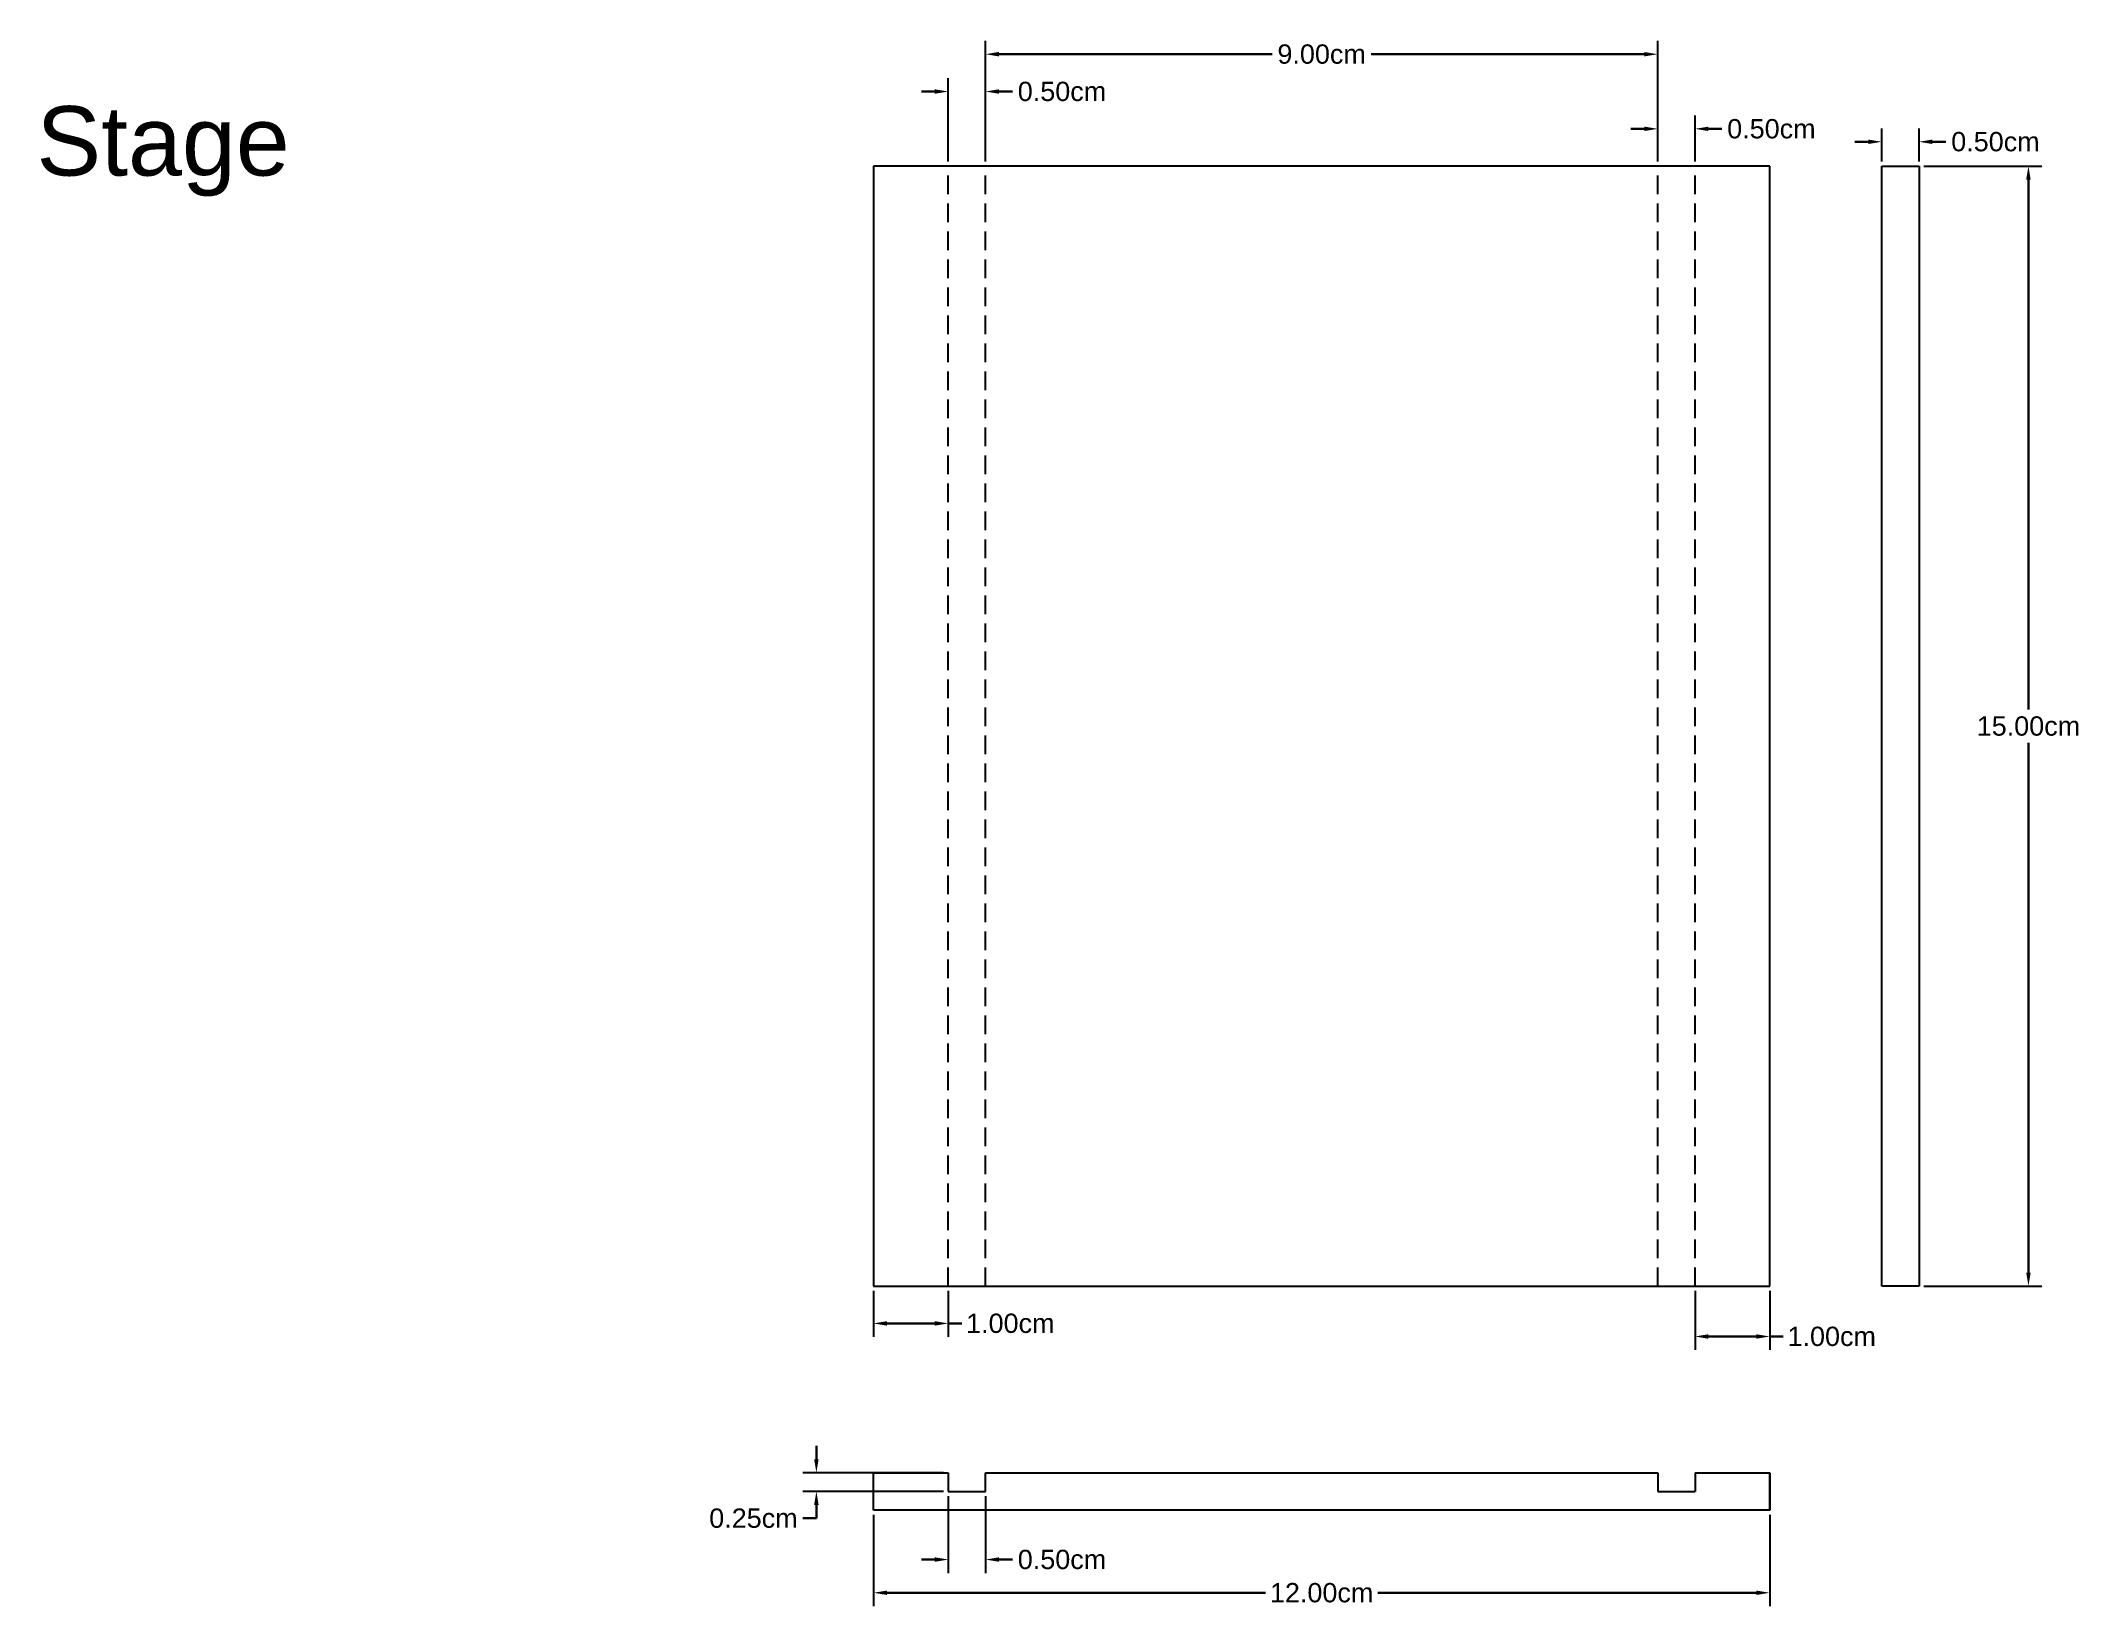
# Model space of a CAD drawing. Header units: inches. Extents: x 16 to 132, y 10 to 42.
# Drawn here: x 104.84 to 132.15, y 14.03 to 35 of the extents above; entities that cross this region are included whole.
import ezdxf

# ---------------------------------------------------------------- set-up
doc = ezdxf.new("R2010")
doc.units = ezdxf.units.IN
doc.header["$MEASUREMENT"] = 0
doc.linetypes.add('HIDDEN', pattern=[0.375, 0.25, -0.125])
doc.layers.add('dim', color=250, linetype='Continuous')
doc.styles.get("Standard").update_dxf_attribs({"font": 'arial.ttf'})
doc.dimstyles.get("Standard").update_dxf_attribs({"dimtxt": 0.2585, "dimasz": 0.18, "dimexe": 0.18, "dimexo": 0.0625, "dimgap": 0.09, "dimtad": 0, "dimtih": 1, "dimtoh": 1, "dimzin": 0, "dimdsep": 46, "dimtxsty": 'Standard', "dimcen": 0.09, "dimazin": 0, "dimtfac": 1, "dimtofl": 0, "dimtmove": 0, "dimatfit": 3, "dimfxl": 1, "dimtolj": 1, "dimtzin": 0, "dimlwd": 30, "dimarcsym": 0})

msp = doc.modelspace()

# ---------------------------------------------------------------- texts
at = {"layer": 'dim', "linetype": 'HIDDEN', "lineweight": -3, "insert": (104.784, 34.12), "char_height": 0.9294, "attachment_point": 1}
msp.add_mtext_dynamic_manual_height_columns('Stage ', width=41.09016, gutter_width=4.647, heights=[0], dxfattribs=at)

# ---------------------------------------------------------------- blocks, each defined once
blk = doc.blocks.new('*D52')
at = {"layer": 'Defpoints', "color": 0, "lineweight": -3, "transparency": 16777216}
for p in [(117.495, 34.316), (116.995, 33.316), (117.495, 33.316)]:
    blk.add_point(p, dxfattribs=at)
at = {"layer": 'dim', "color": 0, "lineweight": -2, "transparency": 16777216}
for p, q in [((116.995, 33.378), (116.995, 34.496)), ((117.495, 33.378), (117.495, 34.496))]:
    blk.add_line(p, q, dxfattribs=at)
at = {"layer": 'dim', "color": 0, "lineweight": 30, "transparency": 16777216}
for p, q in [((116.815, 34.316), (116.635, 34.316)), ((117.675, 34.316), (117.855, 34.316))]:
    blk.add_line(p, q, dxfattribs=at)
at = {"layer": 'dim', "color": 0, "lineweight": -3, "transparency": 16777216}
for points in [[(116.815, 34.346), (116.815, 34.286), (116.995, 34.316)], [(117.675, 34.346), (117.675, 34.286), (117.495, 34.316)]]:
    blk.add_solid(points, dxfattribs=at)
at = {"layer": 'dim', "color": 0, "transparency": 16777216, "insert": (118.518, 34.316), "char_height": 0.2585, "attachment_point": 5}
blk.add_mtext('\\A1;0.50cm', dxfattribs=at)
blk = doc.blocks.new('*D53')
at = {"layer": 'Defpoints', "color": 0, "lineweight": -3, "transparency": 16777216}
for p in [(126.995, 33.816), (126.495, 33.316), (126.995, 33.316)]:
    blk.add_point(p, dxfattribs=at)
at = {"layer": 'dim', "color": 0, "lineweight": -2, "transparency": 16777216}
for p, q in [((126.495, 33.378), (126.495, 33.996)), ((126.995, 33.378), (126.995, 33.996))]:
    blk.add_line(p, q, dxfattribs=at)
at = {"layer": 'dim', "color": 0, "lineweight": 30, "transparency": 16777216}
for p, q in [((126.315, 33.816), (126.135, 33.816)), ((127.175, 33.816), (127.355, 33.816))]:
    blk.add_line(p, q, dxfattribs=at)
at = {"layer": 'dim', "color": 0, "lineweight": -3, "transparency": 16777216}
for points in [[(126.315, 33.846), (126.315, 33.786), (126.495, 33.816)], [(127.175, 33.846), (127.175, 33.786), (126.995, 33.816)]]:
    blk.add_solid(points, dxfattribs=at)
at = {"layer": 'dim', "color": 0, "transparency": 16777216, "insert": (128.018, 33.816), "char_height": 0.2585, "attachment_point": 5}
blk.add_mtext('\\A1;0.50cm', dxfattribs=at)
blk = doc.blocks.new('*D54')
at = {"layer": 'Defpoints', "color": 0, "lineweight": -3, "transparency": 16777216}
for p in [(126.495, 34.816), (117.495, 33.316), (126.495, 33.316)]:
    blk.add_point(p, dxfattribs=at)
at = {"layer": 'dim', "color": 0, "lineweight": -2, "transparency": 16777216}
for p, q in [((117.495, 33.378), (117.495, 34.996)), ((126.495, 33.378), (126.495, 34.996))]:
    blk.add_line(p, q, dxfattribs=at)
at = {"layer": 'dim', "color": 0, "lineweight": 30, "transparency": 16777216}
for p, q in [((117.675, 34.816), (121.332, 34.816)), ((126.315, 34.816), (122.658, 34.816))]:
    blk.add_line(p, q, dxfattribs=at)
at = {"layer": 'dim', "color": 0, "lineweight": -3, "transparency": 16777216}
for points in [[(117.675, 34.846), (117.675, 34.786), (117.495, 34.816)], [(126.315, 34.846), (126.315, 34.786), (126.495, 34.816)]]:
    blk.add_solid(points, dxfattribs=at)
at = {"layer": 'dim', "color": 0, "transparency": 16777216, "insert": (121.995, 34.816), "char_height": 0.2585, "attachment_point": 5}
blk.add_mtext('\\A1;9.00cm', dxfattribs=at)
blk = doc.blocks.new('*D55')
at = {"layer": 'Defpoints', "color": 0, "lineweight": -3, "transparency": 16777216}
for p in [(115.995, 18.316), (116.995, 18.316), (116.995, 17.816)]:
    blk.add_point(p, dxfattribs=at)
at = {"layer": 'dim', "color": 0, "lineweight": -2, "transparency": 16777216}
for p, q in [((115.995, 18.253), (115.995, 17.636)), ((116.995, 18.253), (116.995, 17.636))]:
    blk.add_line(p, q, dxfattribs=at)
at = {"layer": 'dim', "color": 0, "lineweight": 30, "transparency": 16777216}
for p, q in [((116.175, 17.816), (116.815, 17.816)), ((116.995, 17.816), (117.175, 17.816))]:
    blk.add_line(p, q, dxfattribs=at)
at = {"layer": 'dim', "color": 0, "lineweight": -3, "transparency": 16777216}
for points in [[(116.175, 17.846), (116.175, 17.786), (115.995, 17.816)], [(116.815, 17.846), (116.815, 17.786), (116.995, 17.816)]]:
    blk.add_solid(points, dxfattribs=at)
at = {"layer": 'dim', "color": 0, "transparency": 16777216, "insert": (117.826, 17.816), "char_height": 0.2585, "attachment_point": 5}
blk.add_mtext('\\A1;1.00cm', dxfattribs=at)
blk = doc.blocks.new('*D56')
at = {"layer": 'Defpoints', "color": 0, "lineweight": -3, "transparency": 16777216}
for p in [(126.995, 18.316), (127.995, 18.316), (127.995, 17.641)]:
    blk.add_point(p, dxfattribs=at)
at = {"layer": 'dim', "color": 0, "lineweight": -2, "transparency": 16777216}
for p, q in [((126.995, 18.253), (126.995, 17.461)), ((127.995, 18.253), (127.995, 17.461))]:
    blk.add_line(p, q, dxfattribs=at)
at = {"layer": 'dim', "color": 0, "lineweight": 30, "transparency": 16777216}
for p, q in [((127.175, 17.641), (127.815, 17.641)), ((127.995, 17.641), (128.175, 17.641))]:
    blk.add_line(p, q, dxfattribs=at)
at = {"layer": 'dim', "color": 0, "lineweight": -3, "transparency": 16777216}
for points in [[(127.175, 17.671), (127.175, 17.611), (126.995, 17.641)], [(127.815, 17.671), (127.815, 17.611), (127.995, 17.641)]]:
    blk.add_solid(points, dxfattribs=at)
at = {"layer": 'dim', "color": 0, "transparency": 16777216, "insert": (128.826, 17.641), "char_height": 0.2585, "attachment_point": 5}
blk.add_mtext('\\A1;1.00cm', dxfattribs=at)
blk = doc.blocks.new('*D57')
at = {"layer": 'Defpoints', "color": 0, "lineweight": -3, "transparency": 16777216}
for p in [(116.995, 15.566), (117.495, 15.566), (117.495, 14.653)]:
    blk.add_point(p, dxfattribs=at)
at = {"layer": 'dim', "color": 0, "lineweight": -2, "transparency": 16777216}
for p, q in [((116.995, 15.503), (116.995, 14.473)), ((117.495, 15.503), (117.495, 14.473))]:
    blk.add_line(p, q, dxfattribs=at)
at = {"layer": 'dim', "color": 0, "lineweight": 30, "transparency": 16777216}
for p, q in [((116.815, 14.653), (116.635, 14.653)), ((117.675, 14.653), (117.855, 14.653))]:
    blk.add_line(p, q, dxfattribs=at)
at = {"layer": 'dim', "color": 0, "lineweight": -3, "transparency": 16777216}
for points in [[(116.815, 14.683), (116.815, 14.623), (116.995, 14.653)], [(117.675, 14.683), (117.675, 14.623), (117.495, 14.653)]]:
    blk.add_solid(points, dxfattribs=at)
at = {"layer": 'dim', "color": 0, "transparency": 16777216, "insert": (118.518, 14.653), "char_height": 0.2585, "attachment_point": 5}
blk.add_mtext('\\A1;0.50cm', dxfattribs=at)
blk = doc.blocks.new('*D58')
at = {"layer": 'Defpoints', "color": 0, "lineweight": -3, "transparency": 16777216}
for p in [(116.995, 15.816), (115.229, 15.566), (116.995, 15.566)]:
    blk.add_point(p, dxfattribs=at)
at = {"layer": 'dim', "color": 0, "lineweight": 30, "transparency": 16777216}
for p, q in [((115.229, 15.996), (115.229, 16.176)), ((115.229, 15.386), (115.229, 15.206)), ((115.229, 15.206), (115.049, 15.206))]:
    blk.add_line(p, q, dxfattribs=at)
at = {"layer": 'dim', "color": 0, "lineweight": -2, "transparency": 16777216}
for p, q in [((116.933, 15.816), (115.049, 15.816)), ((116.933, 15.566), (115.049, 15.566))]:
    blk.add_line(p, q, dxfattribs=at)
at = {"layer": 'dim', "color": 0, "lineweight": -3, "transparency": 16777216}
for points in [[(115.199, 15.996), (115.259, 15.996), (115.229, 15.816)], [(115.199, 15.386), (115.259, 15.386), (115.229, 15.566)]]:
    blk.add_solid(points, dxfattribs=at)
at = {"layer": 'dim', "color": 0, "transparency": 16777216, "insert": (114.386, 15.206), "char_height": 0.2585, "attachment_point": 5}
blk.add_mtext('\\A1;0.25cm', dxfattribs=at)
blk = doc.blocks.new('*D59')
at = {"layer": 'Defpoints', "color": 0, "lineweight": -3, "transparency": 16777216}
for p in [(115.995, 15.316), (127.995, 15.316), (127.995, 14.208)]:
    blk.add_point(p, dxfattribs=at)
at = {"layer": 'dim', "color": 0, "lineweight": -2, "transparency": 16777216}
for p, q in [((115.995, 15.253), (115.995, 14.028)), ((127.995, 15.253), (127.995, 14.028))]:
    blk.add_line(p, q, dxfattribs=at)
at = {"layer": 'dim', "color": 0, "lineweight": 30, "transparency": 16777216}
for p, q in [((116.175, 14.208), (121.244, 14.208)), ((127.815, 14.208), (122.746, 14.208))]:
    blk.add_line(p, q, dxfattribs=at)
at = {"layer": 'dim', "color": 0, "lineweight": -3, "transparency": 16777216}
for points in [[(116.175, 14.238), (116.175, 14.178), (115.995, 14.208)], [(127.815, 14.238), (127.815, 14.178), (127.995, 14.208)]]:
    blk.add_solid(points, dxfattribs=at)
at = {"layer": 'dim', "color": 0, "transparency": 16777216, "insert": (121.995, 14.208), "char_height": 0.2585, "attachment_point": 5}
blk.add_mtext('\\A1;12.00cm', dxfattribs=at)
blk = doc.blocks.new('*D60')
at = {"layer": 'Defpoints', "color": 0, "lineweight": -3, "transparency": 16777216}
for p in [(129.995, 33.316), (129.995, 18.316), (131.46, 18.316)]:
    blk.add_point(p, dxfattribs=at)
at = {"layer": 'dim', "color": 0, "lineweight": -2, "transparency": 16777216}
for p, q in [((130.058, 33.316), (131.64, 33.316)), ((130.058, 18.316), (131.64, 18.316))]:
    blk.add_line(p, q, dxfattribs=at)
at = {"layer": 'dim', "color": 0, "lineweight": 30, "transparency": 16777216}
for p, q in [((131.46, 33.136), (131.46, 26.038)), ((131.46, 18.496), (131.46, 25.594))]:
    blk.add_line(p, q, dxfattribs=at)
at = {"layer": 'dim', "color": 0, "lineweight": -3, "transparency": 16777216}
for points in [[(131.43, 33.136), (131.49, 33.136), (131.46, 33.316)], [(131.43, 18.496), (131.49, 18.496), (131.46, 18.316)]]:
    blk.add_solid(points, dxfattribs=at)
at = {"layer": 'dim', "color": 0, "transparency": 16777216, "insert": (131.46, 25.816), "char_height": 0.2585, "attachment_point": 5}
blk.add_mtext('\\A1;15.00cm', dxfattribs=at)
blk = doc.blocks.new('*D61')
at = {"layer": 'Defpoints', "color": 0, "lineweight": -3, "transparency": 16777216}
for p in [(129.995, 33.643), (129.495, 33.316), (129.995, 33.316)]:
    blk.add_point(p, dxfattribs=at)
at = {"layer": 'dim', "color": 0, "lineweight": 30, "transparency": 16777216}
for p, q in [((129.315, 33.643), (129.135, 33.643)), ((130.175, 33.643), (130.355, 33.643))]:
    blk.add_line(p, q, dxfattribs=at)
at = {"layer": 'dim', "color": 0, "lineweight": -2, "transparency": 16777216}
for p, q in [((129.495, 33.378), (129.495, 33.823)), ((129.995, 33.378), (129.995, 33.823))]:
    blk.add_line(p, q, dxfattribs=at)
at = {"layer": 'dim', "color": 0, "lineweight": -3, "transparency": 16777216}
for points in [[(129.315, 33.673), (129.315, 33.613), (129.495, 33.643)], [(130.175, 33.673), (130.175, 33.613), (129.995, 33.643)]]:
    blk.add_solid(points, dxfattribs=at)
at = {"layer": 'dim', "color": 0, "transparency": 16777216, "insert": (131.018, 33.643), "char_height": 0.2585, "attachment_point": 5}
blk.add_mtext('\\A1;0.50cm', dxfattribs=at)

# ---------------------------------------------------------------- dimensions: what is measured, and where the dimension line sits
at = {"layer": 'dim'}
for base, p1, p2, picture, middle in [((126.495, 34.816), (117.495, 33.316), (126.495, 33.316), '*D54', (121.995, 34.816)), ((117.495, 34.316), (116.995, 33.316), (117.495, 33.316), '*D52', (118.518, 34.316)), ((126.995, 33.816), (126.495, 33.316), (126.995, 33.316), '*D53', (128.018, 33.816)), ((129.995, 33.643), (129.495, 33.316), (129.995, 33.316), '*D61', (131.018, 33.643)), ((116.995, 17.816), (115.995, 18.316), (116.995, 18.316), '*D55', (117.826, 17.816)), ((127.995, 17.641), (126.995, 18.316), (127.995, 18.316), '*D56', (128.826, 17.641)), ((127.995, 14.208), (115.995, 15.316), (127.995, 15.316), '*D59', (121.995, 14.208)), ((117.495, 14.653), (116.995, 15.566), (117.495, 15.566), '*D57', (118.518, 14.653))]:
    dim = msp.add_linear_dim(base=base, p1=p1, p2=p2, dimstyle='Standard', override={"dimpost": 'cm'}, dxfattribs=at)
    dim.commit()
    dim.dimension.update_dxf_attribs({"geometry": picture, "text_midpoint": middle})
for base, p1, p2, picture, middle in [((131.46, 18.316), (129.995, 33.316), (129.995, 18.316), '*D60', (131.46, 25.816)), ((115.229, 15.566), (116.995, 15.816), (116.995, 15.566), '*D58', (114.386, 15.206))]:
    dim = msp.add_linear_dim(base=base, p1=p1, p2=p2, angle=90, dimstyle='Standard', override={"dimpost": 'cm'}, dxfattribs=at)
    dim.commit()
    dim.dimension.update_dxf_attribs({"geometry": picture, "text_midpoint": middle})

# ---------------------------------------------------------------- linework, layer by layer
for p, q in [((127.995, 33.316), (115.995, 33.316)), ((115.995, 33.316), (115.995, 18.316)), ((127.995, 18.316), (127.995, 33.316)), ((129.495, 33.316), (129.995, 33.316)), ((129.495, 18.316), (129.495, 33.316)), ((129.995, 33.316), (129.995, 18.316)), ((115.995, 18.316), (127.995, 18.316)), ((129.995, 18.316), (129.495, 18.316)), ((115.995, 15.816), (116.995, 15.816)), ((115.995, 15.316), (115.995, 15.816)), ((116.995, 15.816), (116.995, 15.566)), ((117.495, 15.566), (117.495, 15.816)), ((117.495, 15.816), (126.495, 15.816)), ((126.495, 15.816), (126.495, 15.566)), ((126.995, 15.816), (126.995, 15.566)), ((126.995, 15.816), (127.995, 15.816)), ((127.995, 15.816), (127.995, 15.316)), ((127.995, 15.316), (127.995, 15.816)), ((127.995, 15.316), (115.995, 15.316)), ((116.995, 15.566), (117.495, 15.566)), ((126.495, 15.566), (126.995, 15.566))]:
    msp.add_line(p, q)
at = {"linetype": 'HIDDEN'}
for p, q in [((116.995, 18.316), (116.995, 33.316)), ((117.495, 18.316), (117.495, 33.316)), ((126.495, 18.316), (126.495, 33.316)), ((126.995, 18.316), (126.995, 33.316))]:
    msp.add_line(p, q, dxfattribs=at)

msp.set_redraw_order([(e.dxf.handle, doc.entitydb.next_handle()) for e in msp.query("TEXT MTEXT ATTDEF DIMENSION ARC_DIMENSION")])  # texts and dimensions are drawn at this point

doc.saveas('drawing.dxf')
